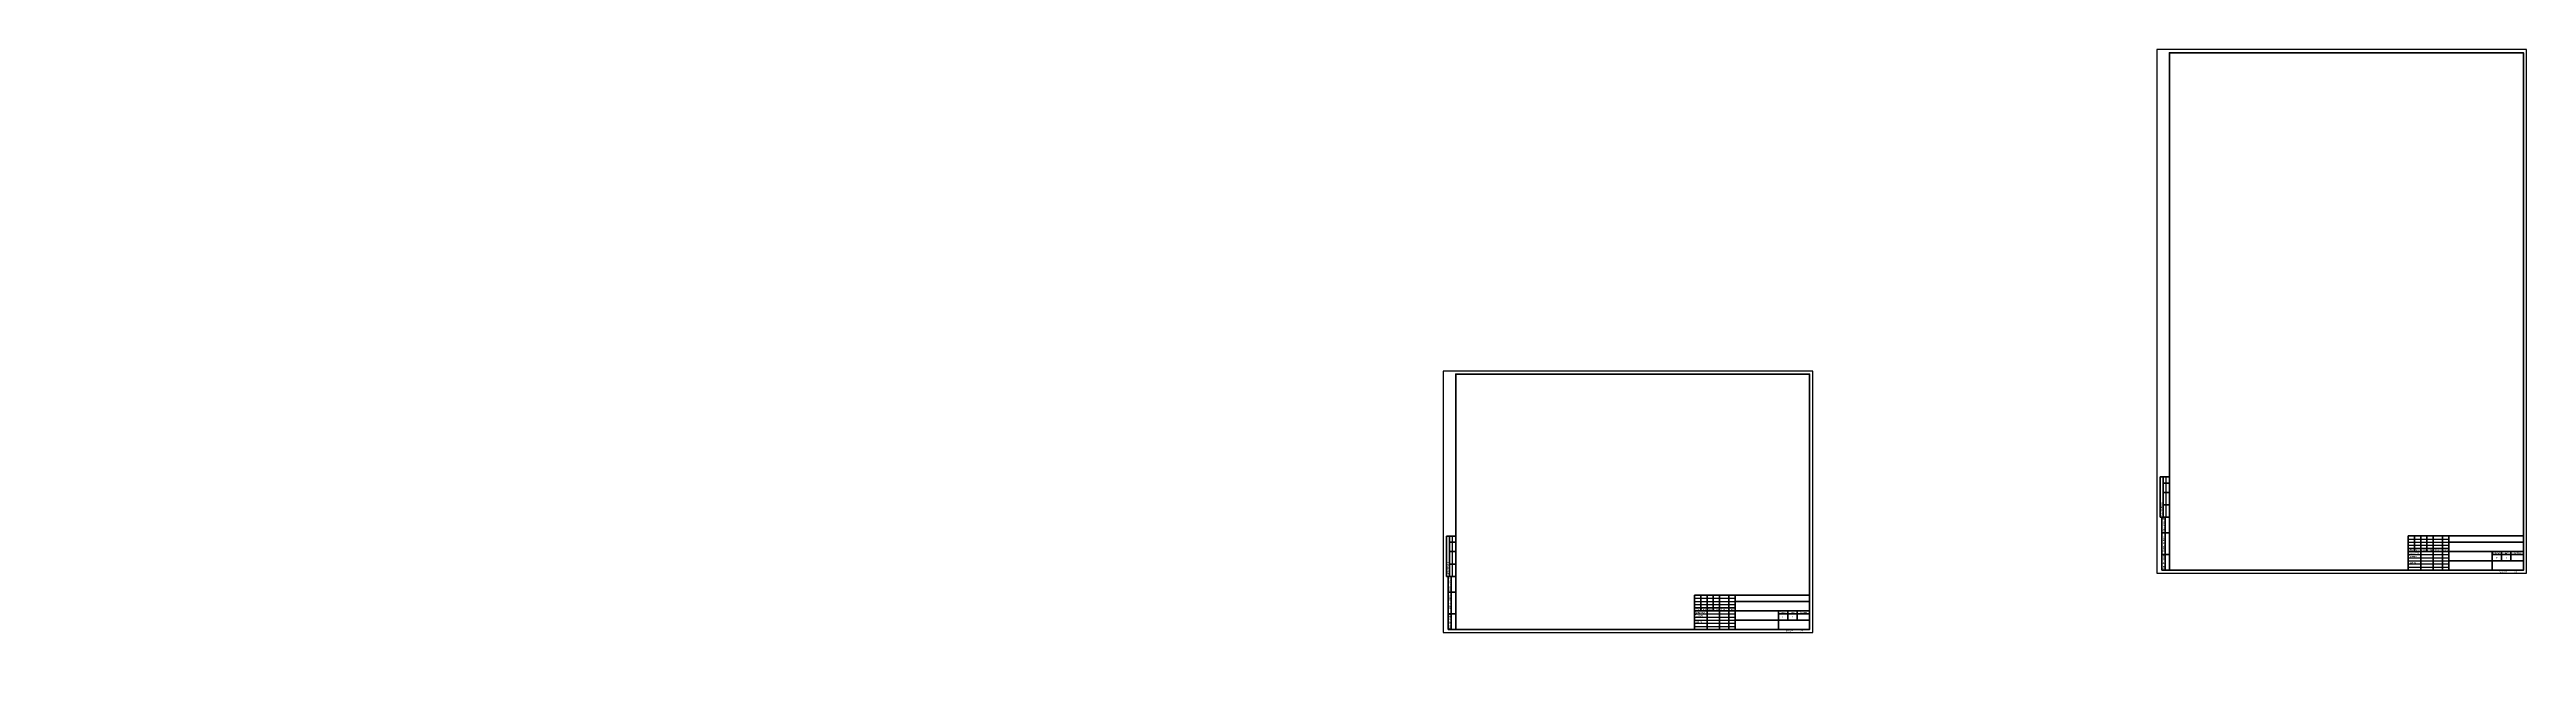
# Model space of a CAD drawing. Header units: millimetres. Extents: x 30840 to 428987, y 21718 to 119322.
import ezdxf
from ezdxf.enums import TextEntityAlignment as Align

# ---------------------------------------------------------------- set-up
doc = ezdxf.new("R2010")
doc.units = ezdxf.units.MM
doc.layers.add('0000_Формат', color=7, linetype='Continuous', lineweight=50)
doc.styles.get("Standard").update_dxf_attribs({"font": 'arial.ttf'})
doc.styles.add('ГОСТ 2.304', font='CS_Gost2304.shx')

# ---------------------------------------------------------------- blocks, each defined once
blk = doc.blocks.new('SHT_A2L')
at = {"lineweight": 60, "ltscale": 100}
for p, q in [((5, 90), (5, 155)), ((5, 155), (20, 155)), ((10, 90), (10, 155)), ((10, 145), (20, 145)), ((10, 130), (20, 130)), ((20, 5), (20, 155)), ((5, 90), (20, 90)), ((8, 5), (8, 90)), ((10, 110), (20, 110)), ((13, 5), (13, 90)), ((8, 65), (20, 65)), ((404, 60), (589, 60)), ((404, 5), (404, 60)), ((404, 40), (469, 40)), ((414, 35), (414, 60)), ((424, 5), (424, 60)), ((434, 35), (434, 60)), ((444, 5), (444, 60)), ((459, 5), (459, 60)), ((469, 5), (469, 60)), ((469, 50), (589, 50)), ((589, 5), (589, 60)), ((8, 30), (20, 30)), ((8, 5), (20, 5)), ((404, 35), (589, 35)), ((404, 5), (589, 5)), ((469, 20), (589, 20)), ((539, 5), (539, 35)), ((539, 30), (589, 30)), ((554, 20), (554, 35)), ((569, 20), (569, 35))]:
    blk.add_line(p, q, dxfattribs=at)
at = {"lineweight": 25, "ltscale": 100}
for p, q in [((15, 90), (15, 155)), ((404, 55), (469, 55)), ((404, 50), (469, 50)), ((404, 45), (469, 45)), ((404, 30), (469, 30)), ((404, 25), (469, 25)), ((404, 20), (469, 20)), ((404, 15), (469, 15)), ((404, 10), (469, 10))]:
    blk.add_line(p, q, dxfattribs=at)
at = {"lineweight": 25}
blk.add_lwpolyline([(0, 0), (594, 0), (594, 420), (0, 420)], close=True, dxfattribs=at)
at = {"lineweight": 60}
blk.add_lwpolyline([(20, 5), (589, 5), (589, 415), (20, 415)], close=True, dxfattribs=at)
at = {"lineweight": 25, "ltscale": 100, "style": 'ГОСТ 2.304'}
blk.add_text('Согласовано', height=3, rotation=90, dxfattribs=at).set_placement((8.79, 92))
at = {"lineweight": 25, "ltscale": 100, "style": 'ГОСТ 2.304', "width": 0.992}
blk.add_text('Взам. инв. №', height=3, rotation=90, dxfattribs=at).set_placement((10.5, 77.5), align=Align.MIDDLE_CENTER)
at = {"lineweight": 25, "ltscale": 100, "style": 'ГОСТ 2.304'}
for s, p in [('Подп. и дата', (10.5, 47.5)), ('Инв. № подл.', (10.5, 17.5))]:
    blk.add_text(s, height=3, rotation=90, dxfattribs=at).set_placement(p, align=Align.MIDDLE_CENTER)
for s, p in [('Изм.', (409, 37.5)), ('Лист', (429, 37.5)), ('Подп.', (451.5, 37.5)), ('Дата', (464, 37.5)), ('Стадия', (546.5, 32.5)), ('Лист', (561.5, 32.5)), ('Листов', (579, 32.5))]:
    blk.add_text(s, height=2.5, dxfattribs=at).set_placement(p, align=Align.MIDDLE_CENTER)
for s, width, p in [('Кол. уч.', 0.742, (419, 37.5)), ('№ док.', 0.889, (439, 37.5))]:
    blk.add_text(s, height=2.5, dxfattribs=dict(at, width=width)).set_placement(p, align=Align.MIDDLE_CENTER)
blk.add_text('Формат', height=2.5, dxfattribs=at).set_placement((556.5, 1.25), align=Align.CENTER)
at = {"layer": '0000_Формат', "lineweight": 25, "style": 'ГОСТ 2.304'}
for tag, p in [('SOGL1D', (12.5, 150)), ('SOGL1N', (12.5, 120)), ('SOGL2D', (17.5, 150)), ('SOGL2N', (17.5, 120)), ('SOGL1R', (12.5, 100)), ('VZAM', (16.5, 77.5)), ('SOGL2R', (17.5, 100)), ('INV', (16.5, 17.5))]:
    blk.add_attdef(tag, text='', height=2.5, rotation=90, dxfattribs=at).set_placement(p, align=Align.MIDDLE_CENTER)
for tag, height, p in [('C4IZM', 2.5, (409, 57.5)), ('C3IZM', 2.5, (409, 52.5)), ('C2IZM', 2.5, (409, 47.5)), ('C1IZM', 2.5, (409, 42.5)), ('C4KOL', 2.5, (419, 57.5)), ('C3KOL', 2.5, (419, 52.5)), ('C2KOL', 2.5, (419, 47.5)), ('C1KOL', 2.5, (419, 42.5)), ('C4LST', 2.5, (429, 57.5)), ('C3LST', 2.5, (429, 52.5)), ('C2LST', 2.5, (429, 47.5)), ('C1LST', 2.5, (429, 42.5)), ('C4DOC', 2.5, (439, 57.5)), ('C3DOC', 2.5, (439, 52.5)), ('C2DOC', 2.5, (439, 47.5)), ('C1DOC', 2.5, (439, 42.5)), ('C4DAT', 2.5, (464, 57.5)), ('C3DAT', 2.5, (464, 52.5)), ('C2DAT', 2.5, (464, 47.5)), ('C1DAT', 2.5, (464, 42.5)), ('SHIFR', 5, (529, 55)), ('DATE4', 2.5, (464, 17.5)), ('DATE5', 2.5, (464, 12.5)), ('DATE6', 2.5, (464, 7.5)), ('DATE3', 2.5, (464, 22.5)), ('DATE2', 2.5, (464, 27.5)), ('DATE1', 2.5, (464, 32.5)), ('STAGE', 2.5, (546.5, 25)), ('SHEET', 2.5, (561.5, 25)), ('SHEETS', 2.5, (579, 25))]:
    blk.add_attdef(tag, text='', height=height, dxfattribs=at).set_placement(p, align=Align.MIDDLE_CENTER)
at = {"layer": '0000_Формат', "lineweight": 25, "flags": 104}
for tag, height, p in [('OBJECT', 3.5, (529, 42.5)), ('BUILDING', 3.5, (504, 27.5)), ('TITLE', 2.5, (504, 12.5)), ('ORG', 3.5, (564, 12.5))]:
    blk.add_attdef(tag, text='', height=height, dxfattribs=at).set_placement(p, align=Align.MIDDLE_CENTER)
at = {"layer": '0000_Формат', "lineweight": 25, "style": 'ГОСТ 2.304'}
for tag, p in [('ROLE1', (404.45, 31.17)), ('ROLE2', (404.45, 26.17)), ('ROLE3', (404.45, 21.17)), ('ROLE4', (404.45, 16.17)), ('ROLE5', (404.45, 11.17)), ('ROLE6', (404.45, 6.17)), ('NAME1', (424.45, 31.17)), ('NAME2', (424.45, 26.17)), ('NAME3', (424.45, 21.17)), ('NAME4', (424.45, 16.17)), ('NAME5', (424.45, 11.17)), ('NAME6', (424.45, 6.17)), ('FORMAT', (574.5, 1.25))]:
    blk.add_attdef(tag, p, '', height=2.5, dxfattribs=at)
at = {"layer": '0000_Формат', "lineweight": 25, "style": 'ГОСТ 2.304', "flags": 1}
blk.add_attdef('ORIENT', (574.5, 1.25), '', height=2.5, dxfattribs=at)
blk = doc.blocks.new('SHT_A1P')
at = {"lineweight": 60, "ltscale": 100}
for p, q in [((5, 90), (5, 155)), ((5, 155), (20, 155)), ((10, 90), (10, 155)), ((10, 145), (20, 145)), ((10, 130), (20, 130)), ((20, 5), (20, 155)), ((5, 90), (20, 90)), ((8, 5), (8, 90)), ((10, 110), (20, 110)), ((13, 5), (13, 90)), ((8, 65), (20, 65)), ((404, 60), (589, 60)), ((404, 5), (404, 60)), ((404, 40), (469, 40)), ((414, 35), (414, 60)), ((424, 5), (424, 60)), ((434, 35), (434, 60)), ((444, 5), (444, 60)), ((459, 5), (459, 60)), ((469, 5), (469, 60)), ((469, 50), (589, 50)), ((589, 5), (589, 60)), ((8, 30), (20, 30)), ((8, 5), (20, 5)), ((404, 35), (589, 35)), ((404, 5), (589, 5)), ((469, 20), (589, 20)), ((539, 5), (539, 35)), ((539, 30), (589, 30)), ((554, 20), (554, 35)), ((569, 20), (569, 35))]:
    blk.add_line(p, q, dxfattribs=at)
at = {"lineweight": 25, "ltscale": 100}
for p, q in [((15, 90), (15, 155)), ((404, 55), (469, 55)), ((404, 50), (469, 50)), ((404, 45), (469, 45)), ((404, 30), (469, 30)), ((404, 25), (469, 25)), ((404, 20), (469, 20)), ((404, 15), (469, 15)), ((404, 10), (469, 10))]:
    blk.add_line(p, q, dxfattribs=at)
at = {"lineweight": 25}
blk.add_lwpolyline([(0, 0), (594, 0), (594, 841), (0, 841)], close=True, dxfattribs=at)
at = {"lineweight": 60}
blk.add_lwpolyline([(20, 5), (589, 5), (589, 836), (20, 836)], close=True, dxfattribs=at)
at = {"lineweight": 25, "ltscale": 100, "style": 'ГОСТ 2.304'}
blk.add_text('Согласовано', height=3, rotation=90, dxfattribs=at).set_placement((8.79, 92))
at = {"lineweight": 25, "ltscale": 100, "style": 'ГОСТ 2.304', "width": 0.992}
blk.add_text('Взам. инв. №', height=3, rotation=90, dxfattribs=at).set_placement((10.5, 77.5), align=Align.MIDDLE_CENTER)
at = {"lineweight": 25, "ltscale": 100, "style": 'ГОСТ 2.304'}
for s, p in [('Подп. и дата', (10.5, 47.5)), ('Инв. № подл.', (10.5, 17.5))]:
    blk.add_text(s, height=3, rotation=90, dxfattribs=at).set_placement(p, align=Align.MIDDLE_CENTER)
for s, p in [('Изм.', (409, 37.5)), ('Лист', (429, 37.5)), ('Подп.', (451.5, 37.5)), ('Дата', (464, 37.5)), ('Стадия', (546.5, 32.5)), ('Лист', (561.5, 32.5)), ('Листов', (579, 32.5))]:
    blk.add_text(s, height=2.5, dxfattribs=at).set_placement(p, align=Align.MIDDLE_CENTER)
for s, width, p in [('Кол. уч.', 0.742, (419, 37.5)), ('№ док.', 0.889, (439, 37.5))]:
    blk.add_text(s, height=2.5, dxfattribs=dict(at, width=width)).set_placement(p, align=Align.MIDDLE_CENTER)
blk.add_text('Формат', height=2.5, dxfattribs=at).set_placement((556.5, 1.25), align=Align.CENTER)
at = {"layer": '0000_Формат', "lineweight": 25, "style": 'ГОСТ 2.304'}
for tag, p in [('SOGL1D', (12.5, 150)), ('SOGL1N', (12.5, 120)), ('SOGL2D', (17.5, 150)), ('SOGL2N', (17.5, 120)), ('SOGL1R', (12.5, 100)), ('VZAM', (16.5, 77.5)), ('SOGL2R', (17.5, 100)), ('INV', (16.5, 17.5))]:
    blk.add_attdef(tag, text='', height=2.5, rotation=90, dxfattribs=at).set_placement(p, align=Align.MIDDLE_CENTER)
for tag, height, p in [('C4IZM', 2.5, (409, 57.5)), ('C3IZM', 2.5, (409, 52.5)), ('C2IZM', 2.5, (409, 47.5)), ('C1IZM', 2.5, (409, 42.5)), ('C4KOL', 2.5, (419, 57.5)), ('C3KOL', 2.5, (419, 52.5)), ('C2KOL', 2.5, (419, 47.5)), ('C1KOL', 2.5, (419, 42.5)), ('C4LST', 2.5, (429, 57.5)), ('C3LST', 2.5, (429, 52.5)), ('C2LST', 2.5, (429, 47.5)), ('C1LST', 2.5, (429, 42.5)), ('C4DOC', 2.5, (439, 57.5)), ('C3DOC', 2.5, (439, 52.5)), ('C2DOC', 2.5, (439, 47.5)), ('C1DOC', 2.5, (439, 42.5)), ('C4DAT', 2.5, (464, 57.5)), ('C3DAT', 2.5, (464, 52.5)), ('C2DAT', 2.5, (464, 47.5)), ('C1DAT', 2.5, (464, 42.5)), ('SHIFR', 5, (529, 55)), ('DATE4', 2.5, (464, 17.5)), ('DATE5', 2.5, (464, 12.5)), ('DATE6', 2.5, (464, 7.5)), ('DATE3', 2.5, (464, 22.5)), ('DATE2', 2.5, (464, 27.5)), ('DATE1', 2.5, (464, 32.5)), ('STAGE', 2.5, (546.5, 25)), ('SHEET', 2.5, (561.5, 25)), ('SHEETS', 2.5, (579, 25))]:
    blk.add_attdef(tag, text='', height=height, dxfattribs=at).set_placement(p, align=Align.MIDDLE_CENTER)
at = {"layer": '0000_Формат', "lineweight": 25, "flags": 104}
for tag, height, p in [('OBJECT', 3.5, (529, 42.5)), ('BUILDING', 3.5, (504, 27.5)), ('TITLE', 2.5, (504, 12.5)), ('ORG', 3.5, (564, 12.5))]:
    blk.add_attdef(tag, text='', height=height, dxfattribs=at).set_placement(p, align=Align.MIDDLE_CENTER)
at = {"layer": '0000_Формат', "lineweight": 25, "style": 'ГОСТ 2.304'}
for tag, p in [('ROLE1', (404.45, 31.17)), ('ROLE2', (404.45, 26.17)), ('ROLE3', (404.45, 21.17)), ('ROLE4', (404.45, 16.17)), ('ROLE5', (404.45, 11.17)), ('ROLE6', (404.45, 6.17)), ('NAME1', (424.45, 31.17)), ('NAME2', (424.45, 26.17)), ('NAME3', (424.45, 21.17)), ('NAME4', (424.45, 16.17)), ('NAME5', (424.45, 11.17)), ('NAME6', (424.45, 6.17)), ('FORMAT', (574.5, 1.25))]:
    blk.add_attdef(tag, p, '', height=2.5, dxfattribs=at)
at = {"layer": '0000_Формат', "lineweight": 25, "style": 'ГОСТ 2.304', "flags": 1}
blk.add_attdef('ORIENT', (574.5, 1.25), '', height=2.5, dxfattribs=at)

msp = doc.modelspace()

# ---------------------------------------------------------------- block references
at = {"layer": '0000_Формат', "ltscale": 100}
ref = msp.add_blockref('SHT_A1P', (369587, 35222), dxfattribs=dict(at, xscale=100, yscale=100, zscale=100))
ref.add_attrib('SHEET', '3', dxfattribs={"lineweight": 25, "height": 250, "style": 'ГОСТ 2.304'}).set_placement((425737, 37722), align=Align.MIDDLE_CENTER)
ref.add_attrib('STAGE', 'Р', dxfattribs={"lineweight": 25, "height": 250, "style": 'ГОСТ 2.304'}).set_placement((424237, 37722), align=Align.MIDDLE_CENTER)
ref.add_attrib('ROLE1', 'Разработал', (410032, 38339), dxfattribs={"lineweight": 25, "height": 250, "style": 'ГОСТ 2.304', "width": 0.987013})
ref.add_attrib('ROLE2', 'Проверил', (410032, 37839), dxfattribs={"lineweight": 25, "height": 250, "style": 'ГОСТ 2.304'})
ref.add_attrib('ROLE4', 'Н.контр.', (410032, 36839), dxfattribs={"lineweight": 25, "height": 250, "style": 'ГОСТ 2.304'})
ref.add_attrib('FORMAT', 'A1', (427037, 35347), dxfattribs={"lineweight": 25, "height": 250, "style": 'ГОСТ 2.304'})
ref = msp.add_blockref('SHT_A2L', (254866, 25705), dxfattribs=dict(at, xscale=100, yscale=100, zscale=100))
ref.add_attrib('SHEET', '2', dxfattribs={"lineweight": 25, "height": 250, "style": 'ГОСТ 2.304'}).set_placement((311016, 28205), align=Align.MIDDLE_CENTER)
ref.add_attrib('STAGE', 'Р', dxfattribs={"lineweight": 25, "height": 250, "style": 'ГОСТ 2.304'}).set_placement((309516, 28205), align=Align.MIDDLE_CENTER)
ref.add_attrib('ROLE1', 'Разработал', (295311, 28822), dxfattribs={"lineweight": 25, "height": 250, "style": 'ГОСТ 2.304', "width": 0.987013})
ref.add_attrib('ROLE2', 'Проверил', (295311, 28322), dxfattribs={"lineweight": 25, "height": 250, "style": 'ГОСТ 2.304'})
ref.add_attrib('ROLE4', 'Н.контр.', (295311, 27322), dxfattribs={"lineweight": 25, "height": 250, "style": 'ГОСТ 2.304'})
ref.add_attrib('FORMAT', 'A2', (312316, 25830), dxfattribs={"lineweight": 25, "height": 250, "style": 'ГОСТ 2.304'})

doc.saveas('drawing.dxf')
